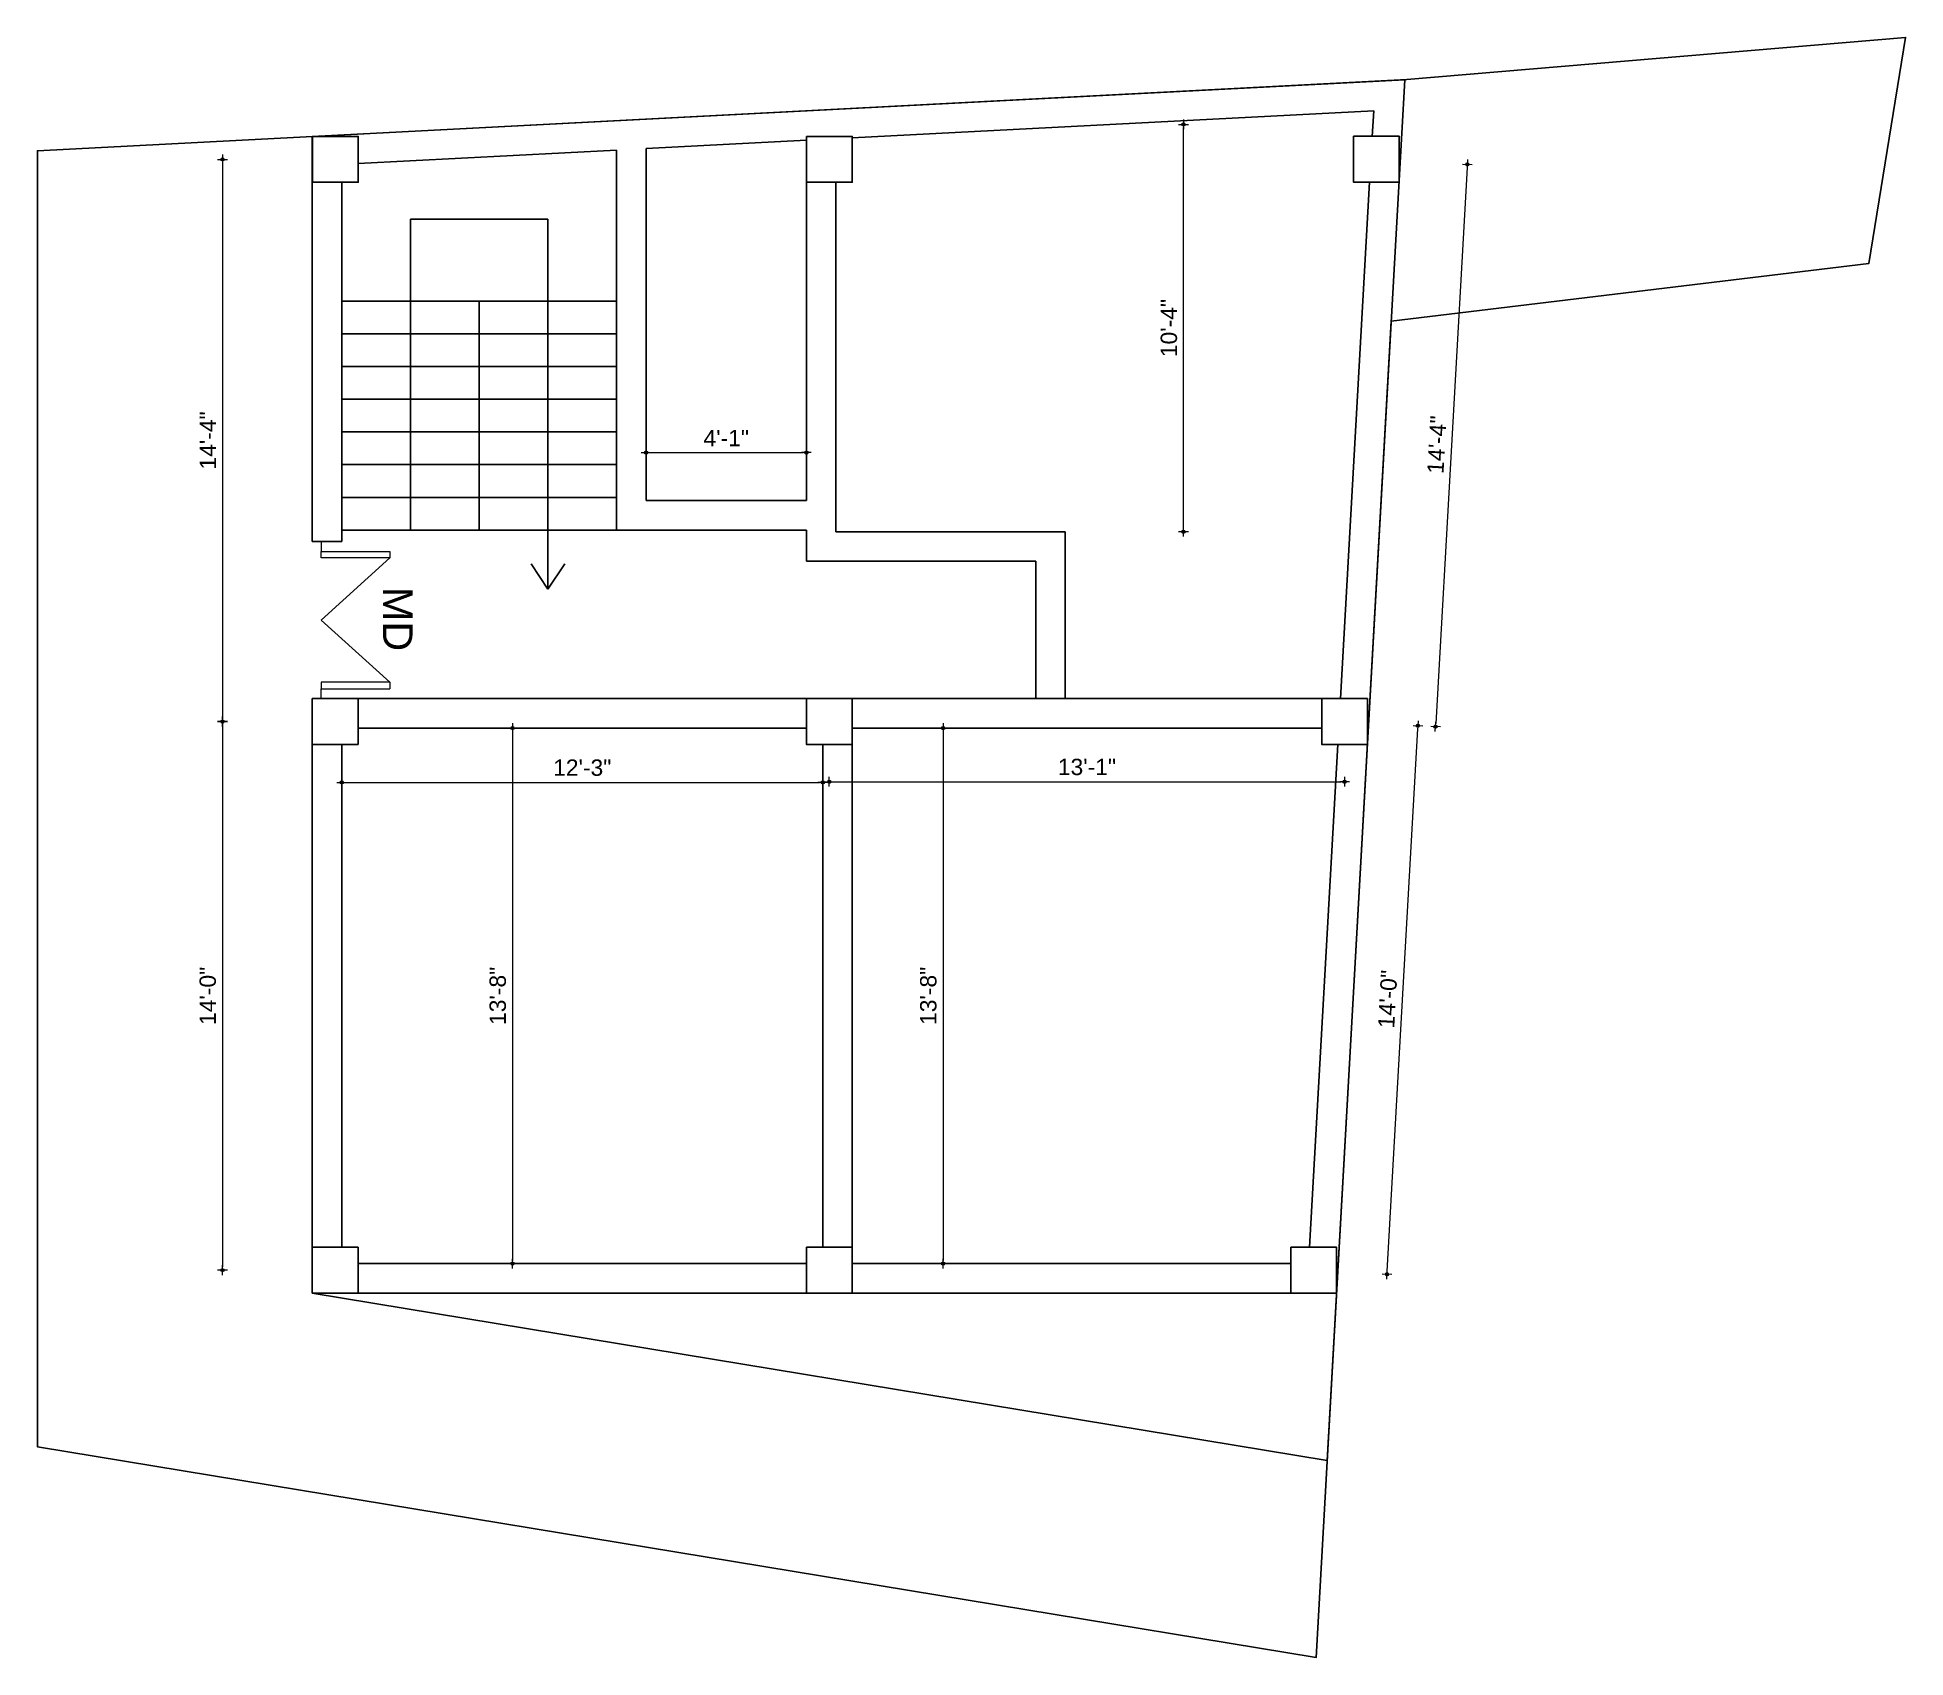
# Model space of a CAD drawing. Header units: inches. Extents: x 24733 to 33939, y -20986 to -10410.
# Drawn here: x 29570 to 30141, y -12748 to -12253 of the extents above; entities that cross this region are included whole.
import ezdxf
from ezdxf.enums import TextEntityAlignment as Align

# ---------------------------------------------------------------- set-up
doc = ezdxf.new("R2010")
doc.units = ezdxf.units.IN
doc.header["$LTSCALE"] = 0.5
doc.header["$MEASUREMENT"] = 0
doc.header["$PDMODE"] = 66
for name, color, linetype, lineweight in [('ELEVATION', 85, 'Continuous', 9), ('hatch', 9, 'Continuous', 0), ('Toilet', 7, 'Continuous', 25)]:
    doc.layers.add(name, color=color, linetype=linetype, lineweight=lineweight)
doc.styles.get("Standard").update_dxf_attribs({"font": 'arial.ttf'})
doc.dimstyles.new('S8', dxfattribs={"dimtxt": 5, "dimasz": 1, "dimexe": 6, "dimexo": 18, "dimgap": 1.9375, "dimtad": 1, "dimdec": 0, "dimzin": 3, "dimdsep": 46, "dimlunit": 4, "dimtxsty": 'Standard', "dimblk": 'dot 2', "dimcen": 12, "dimse1": 1, "dimse2": 1, "dimclrd": 1, "dimclre": 1, "dimclrt": 256, "dimadec": 0, "dimazin": 0, "dimtfac": 0.75, "dimtdec": 0, "dimtix": 1, "dimtmove": 1, "dimatfit": 3, "dimldrblk": 'DOT', "dimfxl": 1, "dimtolj": 1, "dimtzin": 0, "dimlwd": 9, "dimlwe": 9, "dimarcsym": 0})

msp = doc.modelspace()

# ---------------------------------------------------------------- texts
msp.add_text('MD', height=9.03, rotation=270).set_placement((29680.45, -12431.02), align=Align.MIDDLE_CENTER)

# ---------------------------------------------------------------- blocks, each defined once
blk = doc.blocks.new('dot1')
at = {"layer": 'hatch'}
h = blk.add_hatch(color=256, dxfattribs=at)
edge = h.paths.add_edge_path()
edge.add_arc((0, 0), 1, 0, 360)
for p, q in [((3, 0), (-3, 0)), ((0, 3), (0, -3))]:
    blk.add_line(p, q, dxfattribs=at)
blk.add_circle((0, 0), 1, dxfattribs=at)
blk = doc.blocks.new('dot 2')
at = {"layer": 'hatch', "xscale": 0.5, "yscale": 0.5, "zscale": 0.5}
blk.add_blockref('dot1', (0, 0), dxfattribs=at)
blk = doc.blocks.new('*D971')
at = {"color": 1, "lineweight": 9, "transparency": 16777216}
blk.add_line((30007.21, -12293.07), (29997.64, -12462.91), dxfattribs=at)
at = {"layer": 'Defpoints', "color": 0, "transparency": 16777216}
for p in [(29979.45, -12290.51), (29969.77, -12462.34), (29997.58, -12463.91)]:
    blk.add_point(p, dxfattribs=at)
at = {"color": 1, "lineweight": 9, "transparency": 16777216}
for p, rotation in [((30007.27, -12292.08), 86.77451339904542), ((29997.58, -12463.91), 266.7745133990454)]:
    blk.add_blockref('dot 2', p, dxfattribs=dict(at, rotation=rotation))
at = {"transparency": 16777216, "insert": (29997.98, -12377.74), "char_height": 5, "attachment_point": 5, "rotation": 86.7745}
blk.add_mtext('\\A1;14\'-4"', dxfattribs=at)
blk = doc.blocks.new('_Dot')
at = {"color": 0, "linetype": 'ByBlock', "lineweight": -2}
blk.add_line((-0.5, 0), (-1, 0), dxfattribs=at)
at = {"color": 0, "linetype": 'ByBlock', "const_width": 0.5}
blk.add_lwpolyline([(-0.25, 0, 1), (0.25, 0, 1)], format="xyb", close=True, dxfattribs=at)
blk = doc.blocks.new('*D972')
at = {"color": 1, "lineweight": 9, "transparency": 16777216}
blk.add_line((29982.79, -12630.24), (29992.12, -12464.6), dxfattribs=at)
at = {"layer": 'Defpoints', "color": 0, "transparency": 16777216}
for p in [(29969.77, -12462.34), (29992.18, -12463.6), (29960.32, -12629.98)]:
    blk.add_point(p, dxfattribs=at)
at = {"color": 1, "lineweight": 9, "transparency": 16777216}
for p, rotation in [((29992.18, -12463.6), 86.77451339904538), ((29982.73, -12631.24), 266.7745133990454)]:
    blk.add_blockref('dot 2', p, dxfattribs=dict(at, rotation=rotation))
at = {"transparency": 16777216, "insert": (29982.97, -12547.17), "char_height": 5, "attachment_point": 5, "rotation": 86.7745}
blk.add_mtext('\\A1;14\'-0"', dxfattribs=at)
blk = doc.blocks.new('*D973')
at = {"color": 1, "lineweight": 9, "transparency": 16777216}
blk.add_line((29813.32, -12480.73), (29968.77, -12480.73), dxfattribs=at)
at = {"layer": 'Defpoints', "color": 0, "transparency": 16777216}
for p in [(29812.32, -12462.34), (29969.77, -12462.34), (29969.77, -12480.73)]:
    blk.add_point(p, dxfattribs=at)
at = {"color": 1, "lineweight": 9, "transparency": 16777216, "rotation": 180}
blk.add_blockref('dot 2', (29812.32, -12480.73), dxfattribs=at)
at = {"color": 1, "lineweight": 9, "transparency": 16777216}
blk.add_blockref('dot 2', (29969.77, -12480.73), dxfattribs=at)
at = {"transparency": 16777216, "insert": (29891.04, -12476.24), "char_height": 5, "attachment_point": 5}
blk.add_mtext('\\A1;13\'-1"', dxfattribs=at)
blk = doc.blocks.new('*D975')
at = {"color": 1, "lineweight": 9, "transparency": 16777216}
blk.add_line((29664.32, -12480.95), (29809.32, -12480.95), dxfattribs=at)
at = {"layer": 'Defpoints', "color": 0, "transparency": 16777216}
for p in [(29663.32, -12469.34), (29810.32, -12469.34), (29810.32, -12480.95)]:
    blk.add_point(p, dxfattribs=at)
at = {"color": 1, "lineweight": 9, "transparency": 16777216, "rotation": 180}
blk.add_blockref('dot 2', (29663.32, -12480.95), dxfattribs=at)
at = {"color": 1, "lineweight": 9, "transparency": 16777216}
blk.add_blockref('dot 2', (29810.32, -12480.95), dxfattribs=at)
at = {"transparency": 16777216, "insert": (29736.82, -12476.46), "char_height": 5, "attachment_point": 5}
blk.add_mtext('\\A1;12\'-3"', dxfattribs=at)
blk = doc.blocks.new('*D976')
at = {"color": 1, "lineweight": 9, "transparency": 16777216}
blk.add_line((29847.08, -12465.34), (29847.08, -12626.98), dxfattribs=at)
at = {"layer": 'Defpoints', "color": 0, "transparency": 16777216}
for p in [(29819.32, -12464.34), (29819.32, -12627.98), (29847.08, -12627.98)]:
    blk.add_point(p, dxfattribs=at)
at = {"color": 1, "lineweight": 9, "transparency": 16777216}
for p, rotation in [((29847.08, -12464.34), 90), ((29847.08, -12627.98), 270)]:
    blk.add_blockref('dot 2', p, dxfattribs=dict(at, rotation=rotation))
at = {"transparency": 16777216, "insert": (29842.59, -12546.16), "char_height": 5, "attachment_point": 5, "rotation": 90}
blk.add_mtext('\\A1;13\'-8"', dxfattribs=at)
blk = doc.blocks.new('*D977')
at = {"color": 1, "lineweight": 9, "transparency": 16777216}
blk.add_line((29715.51, -12465.34), (29715.51, -12626.98), dxfattribs=at)
at = {"layer": 'Defpoints', "color": 0, "transparency": 16777216}
for p in [(29736.82, -12464.34), (29715.51, -12627.98), (29736.82, -12627.98)]:
    blk.add_point(p, dxfattribs=at)
at = {"color": 1, "lineweight": 9, "transparency": 16777216}
for p, rotation in [((29715.51, -12464.34), 90), ((29715.51, -12627.98), 270)]:
    blk.add_blockref('dot 2', p, dxfattribs=dict(at, rotation=rotation))
at = {"transparency": 16777216, "insert": (29711.02, -12546.16), "char_height": 5, "attachment_point": 5, "rotation": 90}
blk.add_mtext('\\A1;13\'-8"', dxfattribs=at)
blk = doc.blocks.new('*D980')
at = {"color": 1, "lineweight": 9, "transparency": 16777216}
blk.add_line((29626.89, -12291.56), (29626.89, -12461.34), dxfattribs=at)
at = {"layer": 'Defpoints', "color": 0, "transparency": 16777216}
for p in [(29661.39, -12290.56), (29626.89, -12462.34), (29661.32, -12462.34)]:
    blk.add_point(p, dxfattribs=at)
at = {"color": 1, "lineweight": 9, "transparency": 16777216}
for p, rotation in [((29626.89, -12290.56), 90), ((29626.89, -12462.34), 270)]:
    blk.add_blockref('dot 2', p, dxfattribs=dict(at, rotation=rotation))
at = {"transparency": 16777216, "insert": (29622.44, -12376.45), "char_height": 5, "attachment_point": 5, "rotation": 90}
blk.add_mtext('\\A1;14\'-4"', dxfattribs=at)
blk = doc.blocks.new('*D981')
at = {"color": 1, "lineweight": 9, "transparency": 16777216}
blk.add_line((29626.89, -12463.34), (29626.89, -12628.98), dxfattribs=at)
at = {"layer": 'Defpoints', "color": 0, "transparency": 16777216}
for p in [(29661.32, -12462.34), (29626.89, -12629.98), (29661.32, -12629.98)]:
    blk.add_point(p, dxfattribs=at)
at = {"color": 1, "lineweight": 9, "transparency": 16777216}
for p, rotation in [((29626.89, -12462.34), 90), ((29626.89, -12629.98), 270)]:
    blk.add_blockref('dot 2', p, dxfattribs=dict(at, rotation=rotation))
at = {"transparency": 16777216, "insert": (29622.4, -12546.16), "char_height": 5, "attachment_point": 5, "rotation": 90}
blk.add_mtext('\\A1;14\'-0"', dxfattribs=at)

# ---------------------------------------------------------------- dimensions: what is measured, and where the dimension line sits
msp.add_linear_dim(base=(29920.54, -12279.86), p1=(29849.36, -12404.34), p2=(29898.99, -12279.86), angle=90, dimstyle='S8', override={"dimfxl": 2, "dimfxlon": 1, "dimarcsym": 1}).render()
for base, p1, p2, picture, middle in [((29626.89, -12462.34), (29661.39, -12290.56), (29661.32, -12462.34), '*D980', (29622.44, -12376.45)), ((29626.89, -12629.98), (29661.32, -12462.34), (29661.32, -12629.98), '*D981', (29622.4, -12546.16)), ((29715.51, -12627.98), (29736.82, -12464.34), (29736.82, -12627.98), '*D977', (29711.02, -12546.16)), ((29847.08, -12627.98), (29819.32, -12464.34), (29819.32, -12627.98), '*D976', (29842.59, -12546.16))]:
    dim = msp.add_linear_dim(base=base, p1=p1, p2=p2, angle=90, dimstyle='S8', override={"dimfxl": 2, "dimfxlon": 1, "dimarcsym": 1})
    dim.commit()
    dim.dimension.update_dxf_attribs({"geometry": picture, "text_midpoint": middle})
for p1, distance, picture, middle in [((29979.45, -12290.51), 27.86, '*D971', (29997.98, -12377.74)), ((29960.32, -12629.98), -22.45, '*D972', (29982.97, -12547.17))]:
    dim = msp.add_aligned_dim(p1=p1, p2=(29969.77, -12462.34), distance=distance, dimstyle='S8', override={"dimfxl": 2, "dimfxlon": 1, "dimarcsym": 1})
    dim.commit()
    dim.dimension.update_dxf_attribs({"geometry": picture, "text_midpoint": middle})
msp.add_linear_dim(base=(29805.32, -12380.15), p1=(29756.32, -12394.84), p2=(29805.32, -12394.84), dimstyle='S8', override={"dimfxl": 2, "dimfxlon": 1, "dimarcsym": 1}).render()
for base, p1, p2, picture, middle in [((29969.77, -12480.73), (29812.32, -12462.34), (29969.77, -12462.34), '*D973', (29891.04, -12476.24)), ((29810.32, -12480.95), (29663.32, -12469.34), (29810.32, -12469.34), '*D975', (29736.82, -12476.46))]:
    dim = msp.add_linear_dim(base=base, p1=p1, p2=p2, dimstyle='S8', override={"dimfxl": 2, "dimfxlon": 1, "dimarcsym": 1})
    dim.commit()
    dim.dimension.update_dxf_attribs({"geometry": picture, "text_midpoint": middle})

# ---------------------------------------------------------------- linework, layer by layer
at = {"layer": 'ELEVATION', "color": 146, "ltscale": 0.25, "true_color": 0x105689}
for p, q in [((29657.04, -12407.34), (29657.04, -12410.34)), ((29657.04, -12410.34), (29678.04, -12410.34)), ((29657.04, -12412.34), (29657.04, -12410.34)), ((29678.04, -12410.34), (29678.04, -12412.34)), ((29678.04, -12412.34), (29657.04, -12412.34)), ((29678.04, -12412.34), (29657.04, -12431.34)), ((29678.04, -12450.34), (29657.04, -12431.34)), ((29678.04, -12450.34), (29657.04, -12450.34)), ((29657.04, -12450.34), (29657.04, -12452.34)), ((29678.04, -12450.34), (29678.04, -12452.34)), ((29657.04, -12455.34), (29657.04, -12452.34)), ((29657.04, -12452.34), (29678.04, -12452.34))]:
    msp.add_line(p, q, dxfattribs=at)
at = {"layer": 'Toilet'}
for p, q in [((29654.32, -12283.56), (29988.21, -12266.21)), ((29964.44, -12688.13), (29988.21, -12266.21)), ((29978.66, -12275.71), (29819.32, -12284)), ((29978.22, -12283.56), (29978.66, -12275.71)), ((29654.32, -12283.56), (29654.32, -12407.34)), ((29805.32, -12284.73), (29756.32, -12287.27)), ((29747.32, -12287.74), (29668.39, -12291.84)), ((29747.32, -12287.74), (29747.32, -12403.84)), ((29756.32, -12287.27), (29756.32, -12394.84)), ((29756.32, -12287.27), (29756.32, -12394.84)), ((29663.32, -12297.56), (29663.32, -12407.34)), ((29805.32, -12297.56), (29805.32, -12394.84)), ((29814.32, -12297.56), (29814.32, -12404.34)), ((29968.54, -12455.34), (29977.43, -12297.56)), ((29684.32, -12403.84), (29684.32, -12308.83)), ((29684.32, -12308.83), (29726.32, -12308.83)), ((29726.32, -12308.83), (29726.32, -12421.92)), ((29663.32, -12333.84), (29705.32, -12333.84)), ((29663.32, -12333.84), (29705.32, -12333.84)), ((29705.32, -12333.84), (29705.32, -12403.84)), ((29747.32, -12333.84), (29705.32, -12333.84)), ((29747.32, -12333.84), (29705.32, -12333.84)), ((29663.32, -12343.84), (29705.32, -12343.84)), ((29663.32, -12343.84), (29705.32, -12343.84)), ((29747.32, -12343.84), (29705.32, -12343.84)), ((29747.32, -12343.84), (29705.32, -12343.84)), ((29663.32, -12353.84), (29705.32, -12353.84)), ((29663.32, -12353.84), (29705.32, -12353.84)), ((29747.32, -12353.84), (29705.32, -12353.84)), ((29747.32, -12353.84), (29705.32, -12353.84)), ((29663.32, -12363.84), (29705.32, -12363.84)), ((29663.32, -12363.84), (29705.32, -12363.84)), ((29747.32, -12363.84), (29705.32, -12363.84)), ((29747.32, -12363.84), (29705.32, -12363.84)), ((29663.32, -12373.84), (29705.32, -12373.84)), ((29663.32, -12373.84), (29705.32, -12373.84)), ((29747.32, -12373.84), (29705.32, -12373.84)), ((29747.32, -12373.84), (29705.32, -12373.84)), ((29663.32, -12383.84), (29705.32, -12383.84)), ((29663.32, -12383.84), (29705.32, -12383.84)), ((29747.32, -12383.84), (29705.32, -12383.84)), ((29747.32, -12383.84), (29705.32, -12383.84)), ((29663.32, -12393.84), (29705.32, -12393.84)), ((29663.32, -12393.84), (29705.32, -12393.84)), ((29747.32, -12393.84), (29705.32, -12393.84)), ((29747.32, -12393.84), (29705.32, -12393.84)), ((29756.32, -12394.84), (29805.32, -12394.84)), ((29663.32, -12403.84), (29705.32, -12403.84)), ((29663.32, -12403.84), (29705.32, -12403.84)), ((29747.32, -12403.84), (29705.32, -12403.84)), ((29747.32, -12403.84), (29705.32, -12403.84)), ((29747.32, -12403.84), (29756.32, -12403.84)), ((29756.32, -12403.84), (29805.32, -12403.84)), ((29756.32, -12403.84), (29756.32, -12403.84)), ((29805.32, -12403.84), (29805.32, -12413.34)), ((29814.32, -12404.34), (29884.41, -12404.34)), ((29884.41, -12455.34), (29884.41, -12404.34)), ((29663.32, -12407.34), (29654.32, -12407.34)), ((29726.32, -12421.92), (29721.18, -12414.11)), ((29726.32, -12421.92), (29731.46, -12414.11)), ((29805.32, -12413.34), (29875.41, -12413.34)), ((29875.41, -12455.34), (29875.41, -12413.34)), ((29663.32, -12455.34), (29654.32, -12455.34)), ((29663.32, -12455.34), (29654.32, -12455.34)), ((29654.32, -12455.34), (29654.32, -12469.34)), ((29668.32, -12455.34), (29805.32, -12455.34)), ((29819.32, -12455.34), (29962.77, -12455.34)), ((29668.32, -12464.34), (29805.32, -12464.34)), ((29819.32, -12464.34), (29962.77, -12464.34)), ((29663.32, -12469.34), (29663.32, -12622.98)), ((29810.32, -12469.34), (29810.32, -12622.98)), ((29819.32, -12469.34), (29819.32, -12622.98)), ((29959.09, -12622.98), (29967.75, -12469.34)), ((29668.32, -12627.98), (29805.32, -12627.98)), ((29819.32, -12627.98), (29953.32, -12627.98)), ((29654.32, -12636.98), (29964.44, -12688.13)), ((29654.32, -12636.98), (29967.32, -12636.98))]:
    msp.add_line(p, q, dxfattribs=at)
for points in [[(29984.05, -12340.03), (30129.99, -12322.37), (30141.21, -12253.27), (29988.75, -12266.18), (29570.32, -12287.93), (29570.32, -12683.93), (29961.04, -12748.38)], [(29654.39, -12283.56), (29668.39, -12283.56), (29668.39, -12297.56), (29654.39, -12297.56)], [(29805.32, -12283.56), (29819.32, -12283.56), (29819.32, -12297.56), (29805.32, -12297.56)], [(29972.45, -12283.51), (29986.45, -12283.51), (29986.45, -12297.51), (29972.45, -12297.51)], [(29654.32, -12455.34), (29668.32, -12455.34), (29668.32, -12469.34), (29654.32, -12469.34)], [(29805.32, -12455.34), (29819.32, -12455.34), (29819.32, -12469.34), (29805.32, -12469.34)], [(29962.77, -12455.34), (29976.77, -12455.34), (29976.77, -12469.34), (29962.77, -12469.34)], [(29654.32, -12622.98), (29668.32, -12622.98), (29668.32, -12636.98), (29654.32, -12636.98)], [(29805.32, -12622.98), (29819.32, -12622.98), (29819.32, -12636.98), (29805.32, -12636.98)], [(29953.32, -12622.98), (29967.32, -12622.98), (29967.32, -12636.98), (29953.32, -12636.98)]]:
    msp.add_lwpolyline(points, close=True, dxfattribs=at)
for points in [[(29654.32, -12455.34), (29654.32, -12636.98), (29964.44, -12688.13), (29988.21, -12266.21), (29654.32, -12283.56)], [(29654.32, -12283.56), (29654.32, -12407.34)]]:
    msp.add_lwpolyline(points, dxfattribs=at)

msp.set_redraw_order([(e.dxf.handle, doc.entitydb.next_handle()) for e in msp.query("TEXT MTEXT ATTDEF DIMENSION ARC_DIMENSION")])  # texts and dimensions are drawn at this point

doc.saveas('drawing.dxf')
